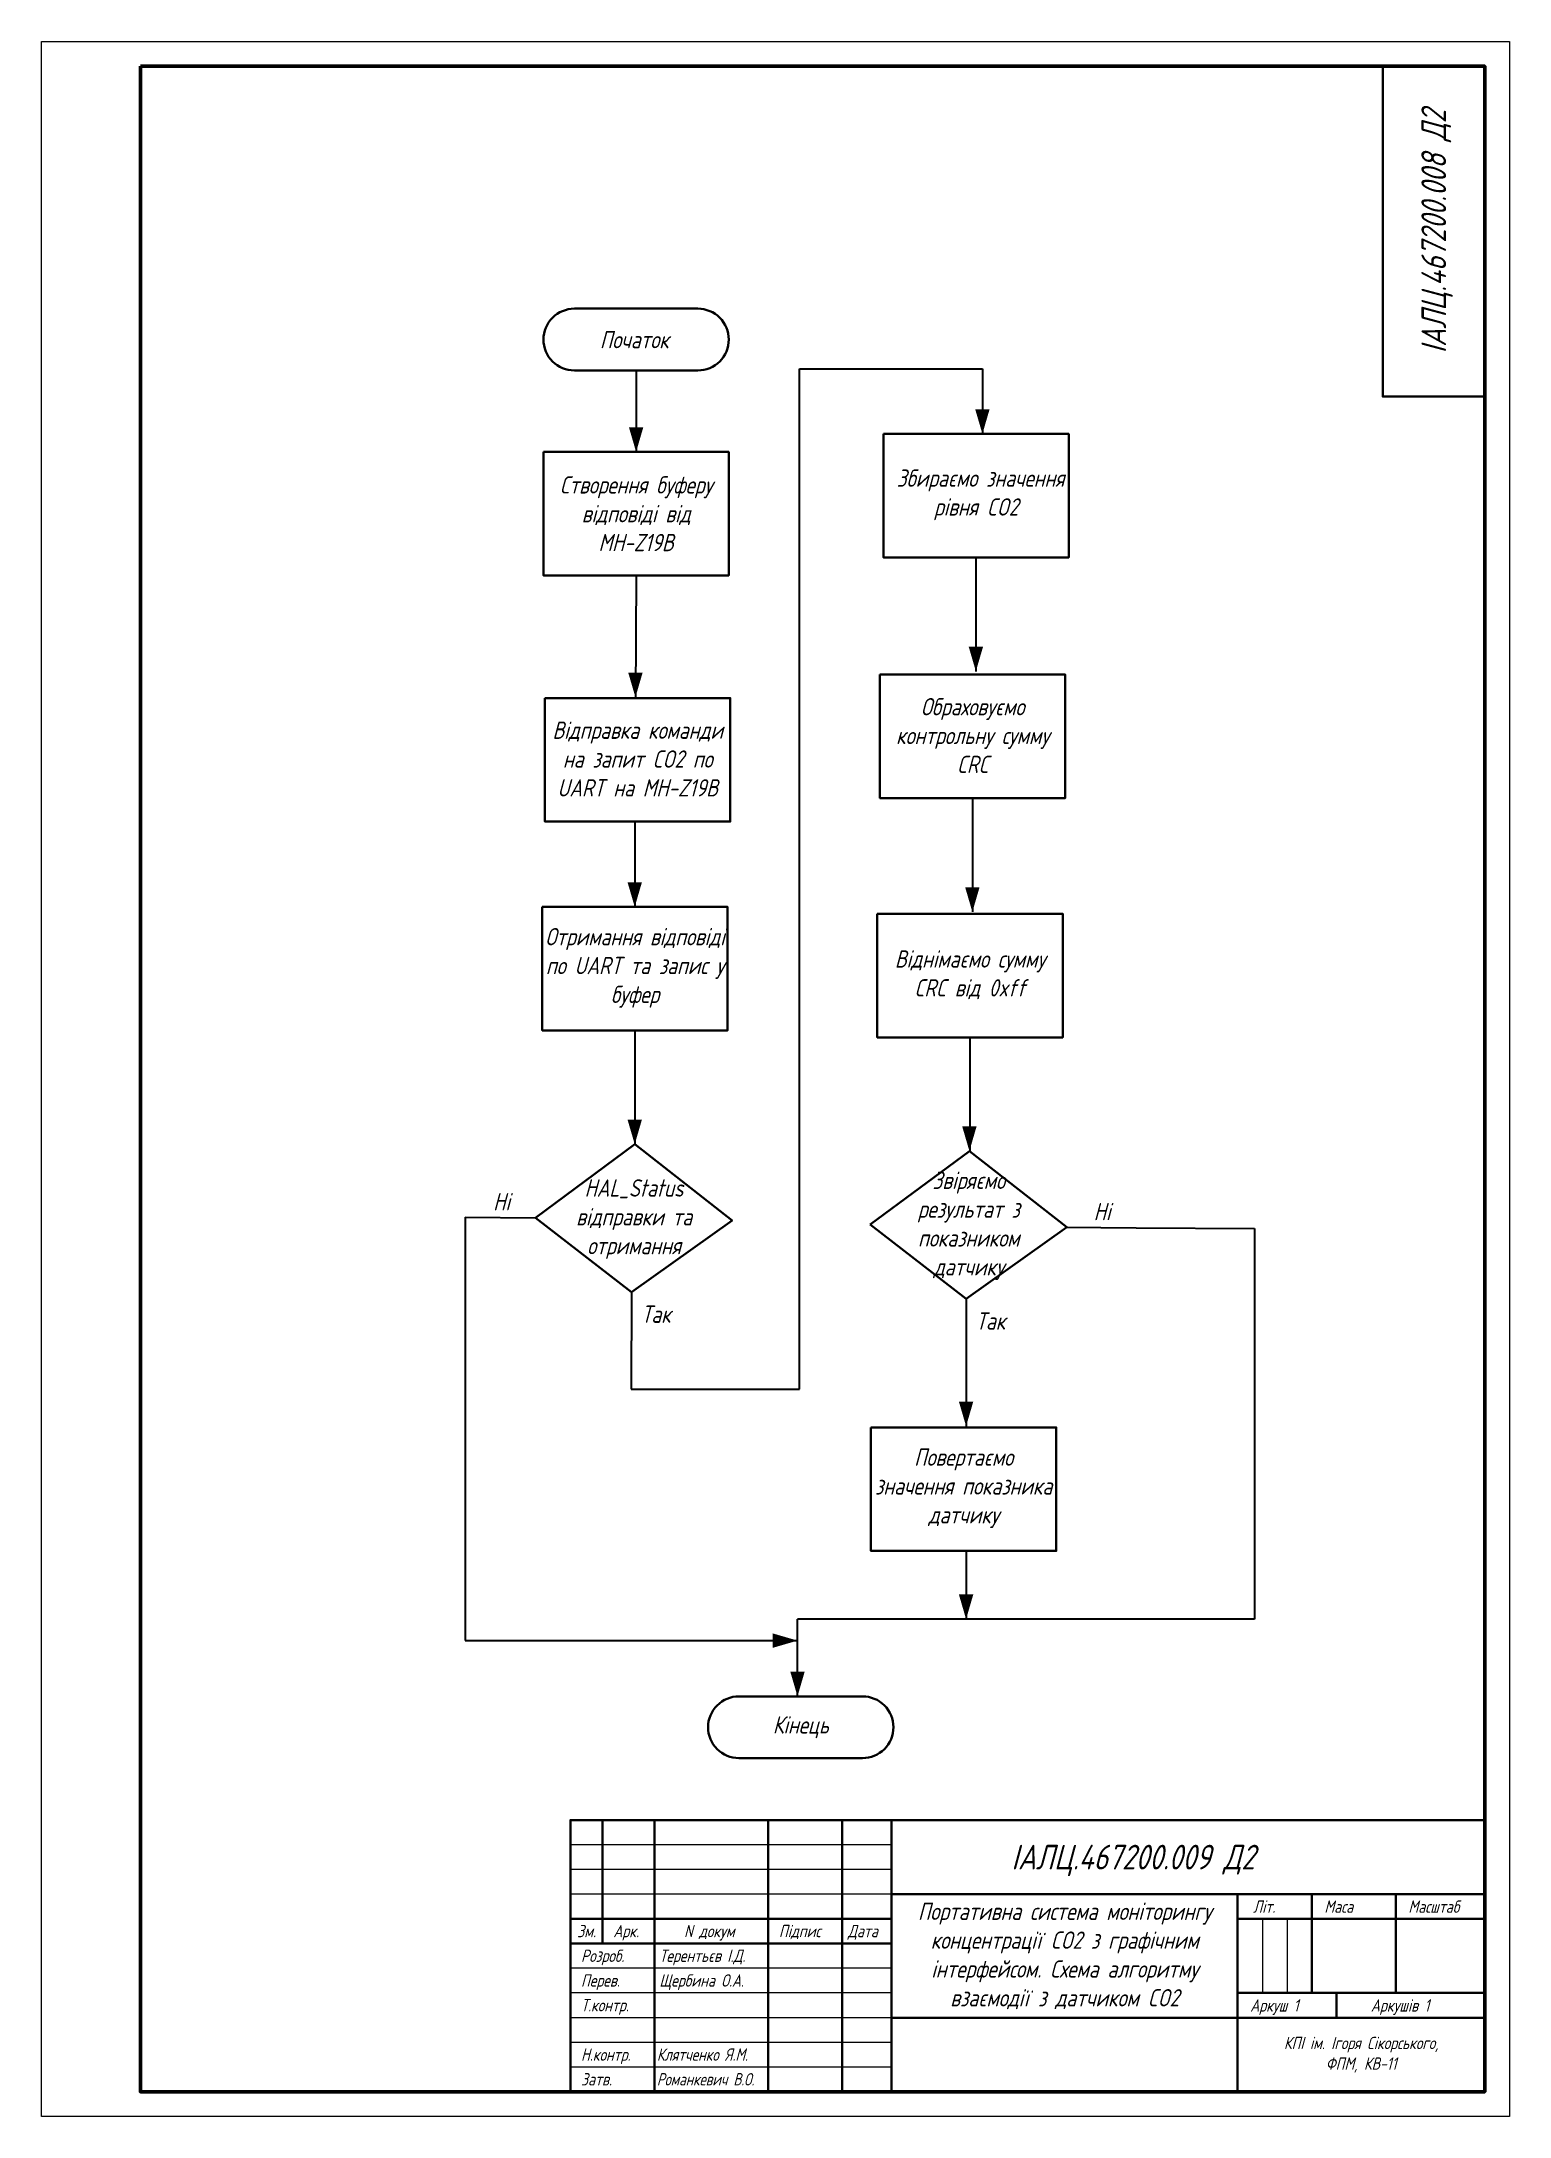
# Model space of a CAD drawing. Header units: millimetres. Extents: x 2767 to 4175, y 296 to 717.
# Drawn here: x 3877.5 to 4174.5, y 296 to 716 of the extents above; entities that cross this region are included whole.
import ezdxf
from ezdxf.enums import TextEntityAlignment as Align

# ---------------------------------------------------------------- set-up
doc = ezdxf.new("R2010")
doc.units = ezdxf.units.MM
doc.layers.get('0').update_dxf_attribs({"lineweight": 30})
for name, color, linetype, lineweight in [('Рамка', 7, 'Continuous', 50), ('Рамка_1', 7, 'Continuous', 120), ('Слой11', 2, 'Continuous', 40), ('Слой16', 3, 'Continuous', 50), ('СПЕЦИФ', 7, 'Continuous', 25)]:
    doc.layers.add(name, color=color, linetype=linetype, lineweight=lineweight)
doc.styles.add('ROMN_MY', font='gost-uw.shx', dxfattribs={"oblique": 15})

msp = doc.modelspace()

# ---------------------------------------------------------------- texts
at = {"char_height": 3.5, "attachment_point": 5, "style": 'ROMN_MY'}
for s, insert, width in [('\\pxqc;Початок', (3997.47, 655.65), 25.7338), ('{\\Fgost-uw|c204;Створення буферу відповіді від }MH-Z19B', (3997.84, 620.42), 37.5), ('{\\Fgost-uw|c204; Збираємо значення рівня }CO2', (4066.62, 624.23), 37.5), ('{\\Fgost-uw|c204;Обраховуємо контрольну сумму }CRC', (4065.91, 575.52), 37.5), ('{\\Fgost-uw|c204;Відправка команди} {\\Fgost-uw|c204;на запит }CO2{\\Fgost-uw|c204; по }UART {\\Fgost-uw|c204;на }MH-Z19B', (3998.15, 570.76), 37.5), ('{\\Fgost-uw|c204;Отримання відповіді по }UART {\\Fgost-uw|c204;та запис у буфер}', (3997.6, 528.49), 37.5), ('{\\Fgost-uw|c204;Віднімаємо сумму }CRC {\\Fgost-uw|c204;від }0xff', (4065.39, 527.09), 37.5), ('\\pxqc;{\\Fgost-uw|c204;Звіряємо результат з показником датчику}', (4065.12, 476.26), 31.25), ('\\pxqc;HAL_Status {\\Fgost-uw|c204;відправки та отримання}', (3997.42, 477.63), 31.25), ('\\pxqc;{\\Fgost-uw|c204;Ні}', (3970.6, 481.16), 31.25), ('\\pxqc;{\\Fgost-uw|c204;Ні}', (4092.1, 479.16), 31.25), ('\\pxqc;{\\Fgost-uw|c204;Так}', (4001.87, 458.39), 31.25), ('\\pxqc;{\\Fgost-uw|c204;Так}', (4069.56, 457.02), 31.25), ('{\\Fgost-uw|c204;Повертаємо значення показника датчику}', (4064.09, 423.15), 37.5), ('\\pxqc;Кінець', (4031.14, 374.79), 25)]:
    msp.add_mtext(s, dxfattribs=dict(at, insert=insert, width=width))
at = {"layer": 'СПЕЦИФ', "style": 'ROMN_MY', "oblique": 15}
msp.add_text('ІАЛЦ.467200.008 Д2', height=5, rotation=90, dxfattribs=at).set_placement((4159.22, 677.55), align=Align.MIDDLE_CENTER)
msp.add_text('ІАЛЦ.467200.009 Д2', height=5, dxfattribs=at).set_placement((4073.78, 346))
at = {"layer": 'СПЕЦИФ', "lineweight": 20, "style": 'ROMN_MY', "oblique": 15}
for s, p in [('Лiт.', (4122.66, 337.23)), ('Маса', (4137.08, 337.23)), ('Масштаб', (4154.08, 337.23)), ('Зм.', (3985.92, 332.28)), ('Арк.', (3993.22, 332.28)), ('N докум', (4007.54, 332.28)), ('Пiдпис', (4026.73, 332.28)), ('Дата', (4040.68, 332.28)), ('Розроб.', (3986.69, 327.28)), ('Терентьєв І.Д.', (4002.54, 327.28)), ('Перев.', (3986.69, 322.28)), ('Щербина О.А.', (4002.54, 322.28)), ('Т.контр.', (3986.69, 317.28)), ('Аркуш 1', (4122.08, 317.23)), ('Аркушiв 1', (4146.49, 317.23)), ('Н.контр.', (3986.69, 307.28)), ('Затв.', (3986.69, 302.28))]:
    msp.add_text(s, height=2.5, dxfattribs=at).set_placement(p)
for s, width, p in [('Клятченко Я.М.', 0.98, (4002.04, 307.28)), ('Романкевич В.О.', 0.95, (4002.04, 302.28))]:
    msp.add_text(s, height=2.5, dxfattribs=dict(at, width=width)).set_placement(p)
at = {"layer": 'СПЕЦИФ', "attachment_point": 5, "style": 'ROMN_MY'}
for s, insert, char_height, width in [('{\\Fgost-uw|c204;Портативна система моніторингу концентрації }CO2 {\\Fgost-uw|c204;з графічним інтерфейсом. Схема алгоритму взаємодії з датчиком }CO2', (4084.54, 328.5), 3.5, 70), ('\\pxqc;{\\Fgost-uw|c204;КПІ ім}. {\\Fgost-uw|c204;Ігоря Сікорського},\\P{\\Fgost-uw|c204;ФПМ}, {\\Fgost-uw|c204;КВ}-11', (4144.54, 308.5), 2.5, 50)]:
    msp.add_mtext(s, dxfattribs=dict(at, insert=insert, char_height=char_height, width=width))

# ---------------------------------------------------------------- blocks, each defined once
blk = doc.blocks.new('A$C56FB199C')
at = {"layer": 'Слой11'}
blk.add_solid([(-12, 3.5), (-12, -3.5), (0, 0)], dxfattribs=at)

# ---------------------------------------------------------------- linework, layer by layer
at = {"layer": 'Defpoints'}
msp.add_lwpolyline([(3877.54, 716), (4174.54, 716), (4174.54, 296), (3877.54, 296)], close=True, dxfattribs=at)
at = {"layer": 'Рамка'}
for p, q in [((3991.07, 356), (3991.07, 331)), ((4001.54, 356), (4001.54, 301)), ((4024.54, 356), (4024.54, 301)), ((4039.54, 356), (4039.54, 301)), ((4049.54, 356), (4049.54, 301)), ((4049.54, 341), (4169.54, 341)), ((4119.54, 341), (4119.54, 301)), ((4134.54, 341), (4134.54, 321)), ((4151.54, 341), (4151.54, 321)), ((4119.54, 336), (4169.54, 336)), ((4119.54, 321), (4169.54, 321)), ((4139.54, 321), (4139.54, 316)), ((4049.54, 316), (4169.54, 316))]:
    msp.add_line(p, q, dxfattribs=at)
for points in [[(4169.54, 711), (4169.54, 644.11), (4148.89, 644.11), (4148.89, 711)], [(3984.54, 301), (4169.54, 301), (4169.54, 356), (3984.54, 356)]]:
    msp.add_lwpolyline(points, close=True, dxfattribs=at)
for points in [[(4049.54, 336), (3984.54, 336)], [(4049.54, 331), (3984.54, 331)]]:
    msp.add_lwpolyline(points, dxfattribs=at)
at = {"layer": 'Рамка_1'}
msp.add_lwpolyline([(3897.54, 711), (4169.54, 711), (4169.54, 301), (3897.54, 301)], close=True, dxfattribs=at)
at = {"layer": 'Слой11'}
for p, q in [((3997.84, 649.42), (3997.84, 632.92)), ((4030.88, 443.21), (4030.88, 649.76)), ((4030.88, 649.76), (4067.9, 649.76)), ((4067.9, 649.76), (4067.9, 636.57)), ((4066.58, 611.57), (4066.58, 588.51)), ((3997.84, 607.92), (3997.7, 583.26)), ((4065.87, 562.86), (4065.87, 539.81)), ((3997.56, 558.1), (3997.56, 540.83)), ((3997.56, 515.83), (3997.56, 492.78)), ((4065.35, 514.43), (4065.35, 491.38)), ((3963.25, 478.01), (3977.49, 477.9)), ((3963.25, 478.01), (3963.25, 392.32)), ((4084.74, 476.01), (4098.99, 475.9)), ((4098.99, 475.9), (4122.93, 475.71)), ((4122.93, 475.71), (4122.93, 401.77)), ((3996.91, 462.87), (3996.85, 443.21)), ((4064.6, 461.5), (4064.6, 435.71)), ((3996.85, 443.21), (4030.88, 443.21)), ((4064.6, 410.49), (4064.6, 396.66)), ((4122.93, 401.77), (4122.93, 396.66)), ((4030.49, 381.04), (4030.49, 396.66)), ((4122.93, 396.66), (4030.49, 396.66)), ((3963.25, 392.32), (4030.49, 392.32))]:
    msp.add_line(p, q, dxfattribs=at)
at = {"layer": 'Слой16'}
for points in [[(4010.34, 661.92), (3985.34, 661.92, 0.414214), (3979.09, 655.67), (3979.09, 655.67, 0.414214), (3985.34, 649.42), (4010.34, 649.42, 0.414214), (4016.59, 655.67), (4016.59, 655.67, 0.414214)], [(4043.64, 381.04), (4018.64, 381.04, 0.414214), (4012.39, 374.79), (4012.39, 374.79, 0.414214), (4018.64, 368.54), (4043.64, 368.54, 0.414214), (4049.89, 374.79), (4049.89, 374.79, 0.414214)]]:
    msp.add_lwpolyline(points, format="xyb", close=True, dxfattribs=at)
for points in [[(4047.87, 636.57), (4085.37, 636.57), (4085.37, 611.57), (4047.87, 611.57)], [(3979.09, 632.92), (4016.59, 632.92), (4016.59, 607.92), (3979.09, 607.92)], [(4047.16, 587.86), (4084.66, 587.86), (4084.66, 562.86), (4047.16, 562.86)], [(3979.4, 583.1), (4016.9, 583.1), (4016.9, 558.1), (3979.4, 558.1)], [(3978.85, 540.83), (4016.35, 540.83), (4016.35, 515.83), (3978.85, 515.83)], [(4046.64, 539.43), (4084.14, 539.43), (4084.14, 514.43), (4046.64, 514.43)], [(4045.34, 435.49), (4082.84, 435.49), (4082.84, 410.49), (4045.34, 410.49)]]:
    msp.add_lwpolyline(points, close=True, dxfattribs=at)
for points in [[(3977.49, 477.9), (3997.58, 492.78), (4017.27, 477.38), (3996.91, 462.87), (3977.49, 477.9)], [(4045.18, 476.53), (4065.27, 491.41), (4084.96, 476.01), (4064.6, 461.5), (4045.18, 476.53)]]:
    msp.add_lwpolyline(points, dxfattribs=at)
at = {"layer": 'СПЕЦИФ'}
for p, q in [((4124.54, 336), (4124.54, 321)), ((4129.54, 336), (4129.54, 321))]:
    msp.add_line(p, q, dxfattribs=at)
for points in [[(4049.54, 351), (3984.54, 351), (3984.54, 351)], [(4049.54, 346), (3984.54, 346)], [(4049.54, 341), (3984.54, 341)], [(4049.54, 326), (3984.54, 326)], [(4049.54, 321), (3984.54, 321)], [(4049.54, 316), (3984.54, 316)], [(4049.54, 311), (3984.54, 311)], [(4049.54, 306), (3984.54, 306)]]:
    msp.add_lwpolyline(points, dxfattribs=at)

# ---------------------------------------------------------------- block references
at = {"layer": 'Слой11', "xscale": 0.4166500000000042, "yscale": 0.4166500000000042, "zscale": 0.4166500000000042, "rotation": 270}
for p in [(4067.9, 636.57), (3997.84, 632.92), (4066.58, 588.51), (3997.7, 583.26), (3997.56, 540.83), (4065.87, 539.81), (3997.56, 492.78), (4065.27, 491.41), (4064.6, 435.71), (4064.6, 396.66), (4030.49, 381.04)]:
    msp.add_blockref('A$C56FB199C', p, dxfattribs=at)
at = {"layer": 'Слой11', "xscale": 0.4166500000000042, "yscale": 0.4166500000000042, "zscale": 0.4166500000000042}
msp.add_blockref('A$C56FB199C', (4030.49, 392.32), dxfattribs=at)

msp.set_redraw_order([(e.dxf.handle, doc.entitydb.next_handle()) for e in msp.query("TEXT MTEXT ATTDEF DIMENSION ARC_DIMENSION")])  # texts and dimensions are drawn at this point

doc.saveas('drawing.dxf')
